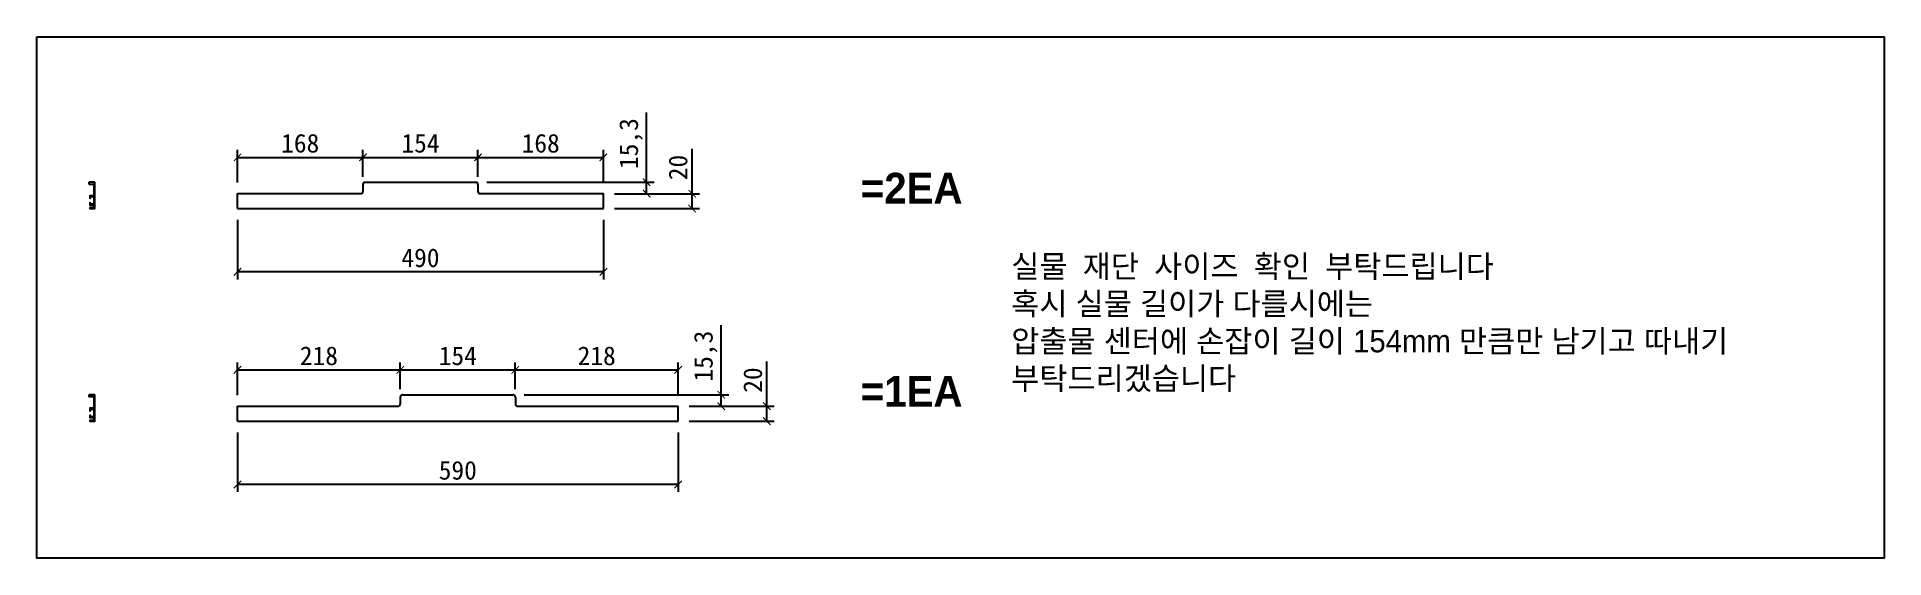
# Model space of a CAD drawing. Header units: millimetres. Extents: x -44117 to 256353, y -2095463 to 65325.
# Drawn here: x 111420 to 113893, y -149022 to -148325 of the extents above; entities that cross this region are included whole.
import ezdxf

# ---------------------------------------------------------------- set-up
doc = ezdxf.new("R2010")
doc.units = ezdxf.units.MM
doc.header["$LTSCALE"] = 10
doc.dimstyles.new('ISO-25', dxfattribs={"dimtxt": 2.5, "dimasz": 2.5, "dimexe": 1, "dimexo": 1, "dimtad": 1, "dimtxsty": 'Standard', "dimblk": 'ARCHTICK', "dimcen": 2.5, "dimadec": 0, "dimazin": 0, "dimtfac": 1, "dimtmove": 0, "dimatfit": 3, "dimfxl": 0, "dimarcsym": 0})

msp = doc.modelspace()

# ---------------------------------------------------------------- texts
at = {"attachment_point": 1}
for s, width, gutter_width, heights, insert, char_height in [('{\\fGulim|b1|i0|c129|p50;=2EA}', 2645.8558546, 10, [1247.94849], (112522.80405, -148506.20968), 41.16), ('{\\f굴림|b0|i0|c129|p50;실물} {\\f굴림|b0|i0|c129|p50;재단} {\\f굴림|b0|i0|c129|p50;사이즈} {\\f굴림|b0|i0|c129|p50;확인} {\\f굴림|b0|i0|c129|p50;부탁드립니다\\P혹시 실물 길이가 다를시에는\\P압출물 센터에 손잡이 길이 154mm 만큼만 남기고 따내기\\P부탁드리겠습니다}', 15380.2432985, 150, [-188.18908], (112724.27941, -148616.36253), 30), ('{\\f굴림|b0|i0|c129|p50;실물} {\\f굴림|b0|i0|c129|p50;재단} {\\f굴림|b0|i0|c129|p50;사이즈} {\\f굴림|b0|i0|c129|p50;확인} {\\f굴림|b0|i0|c129|p50;부탁드립니다\\P혹시 실물 길이가 다를시에는\\P압출물 센터에 손잡이 길이 154mm 만큼만 남기고 따내기\\P부탁드리겠습니다}', 15380.2432985, 150, [-188.18908], (112724.27941, -148616.36253), 30), ('{\\fGulim|b1|i0|c129|p50;=1EA}', 2645.8558546, 10, [1247.94849], (112522.80405, -148777.89563), 41.16)]:
    msp.add_mtext_dynamic_manual_height_columns(s, width=width, gutter_width=gutter_width, heights=heights, dxfattribs=dict(at, insert=insert, char_height=char_height))

# ---------------------------------------------------------------- blocks, each defined once
blk = doc.blocks.new('_ArchTick')
at = {"color": 0, "linetype": 'ByBlock', "const_width": 0.15}
blk.add_lwpolyline([(-0.5, -0.5), (0.5, 0.5)], dxfattribs=at)
blk = doc.blocks.new('*D2807')
at = {"color": 0, "lineweight": -2}
for p, q in [((111856.2, -148506.9), (111856.2, -148475.6)), ((111856.2, -148485.6), (112010.2, -148485.6)), ((112010.2, -148506.9), (112010.2, -148475.6))]:
    blk.add_line(p, q, dxfattribs=at)
at = {"layer": 'Defpoints', "color": 0}
for p in [(112010.2, -148485.6), (111856.2, -148521.9), (112010.2, -148521.9)]:
    blk.add_point(p, dxfattribs=at)
at = {"color": 0, "lineweight": -2, "xscale": 10, "yscale": 10, "zscale": 10, "rotation": 180}
blk.add_blockref('_ArchTick', (111856.2, -148485.6), dxfattribs=at)
at = {"color": 0, "lineweight": -2, "xscale": 10, "yscale": 10, "zscale": 10}
blk.add_blockref('_ArchTick', (112010.2, -148485.6), dxfattribs=at)
at = {"color": 0, "insert": (111933.2, -148466.9), "char_height": 25, "attachment_point": 5}
blk.add_mtext('154', dxfattribs=at)
blk = doc.blocks.new('*D2808')
at = {"color": 0, "lineweight": -2}
for p, q in [((111688.2, -148569.2), (111688.2, -148648.8)), ((112178.2, -148569.2), (112178.2, -148648.8)), ((112178.2, -148638.8), (111688.2, -148638.8))]:
    blk.add_line(p, q, dxfattribs=at)
at = {"layer": 'Defpoints', "color": 0}
for p in [(111688.2, -148554.2), (112178.2, -148554.2), (111688.2, -148638.8)]:
    blk.add_point(p, dxfattribs=at)
at = {"color": 0, "lineweight": -2, "xscale": 10, "yscale": 10, "zscale": 10, "rotation": 180}
blk.add_blockref('_ArchTick', (111688.2, -148638.8), dxfattribs=at)
at = {"color": 0, "lineweight": -2, "xscale": 10, "yscale": 10, "zscale": 10}
blk.add_blockref('_ArchTick', (112178.2, -148638.8), dxfattribs=at)
at = {"color": 0, "insert": (111933.2, -148620.1), "char_height": 25, "attachment_point": 5}
blk.add_mtext('490', dxfattribs=at)
blk = doc.blocks.new('*D2809')
at = {"color": 0, "lineweight": -2}
for p, q in [((112236, -148518.9), (112236, -148425.5)), ((112022.2, -148518.9), (112246, -148518.9)), ((112236, -148534.2), (112236, -148518.9)), ((112193.2, -148534.2), (112246, -148534.2))]:
    blk.add_line(p, q, dxfattribs=at)
at = {"layer": 'Defpoints', "color": 0}
for p in [(112007.2, -148518.9), (112236, -148518.9), (112178.2, -148534.2)]:
    blk.add_point(p, dxfattribs=at)
at = {"color": 0, "lineweight": -2, "xscale": 10, "yscale": 10, "zscale": 10}
for p, rotation in [((112236, -148518.9), 90), ((112236, -148534.2), 270)]:
    blk.add_blockref('_ArchTick', p, dxfattribs=dict(at, rotation=rotation))
at = {"color": 0, "insert": (112215.2, -148467.2), "char_height": 25, "attachment_point": 5, "rotation": 90}
blk.add_mtext('15,3', dxfattribs=at)
blk = doc.blocks.new('*D2810')
at = {"color": 0, "lineweight": -2}
for p, q in [((112297, -148534.2), (112297, -148474.2)), ((112193.2, -148534.2), (112307, -148534.2)), ((112297, -148554.2), (112297, -148534.2)), ((112193.2, -148554.2), (112307, -148554.2))]:
    blk.add_line(p, q, dxfattribs=at)
at = {"layer": 'Defpoints', "color": 0}
for p in [(112178.2, -148534.2), (112297, -148534.2), (112178.2, -148554.2)]:
    blk.add_point(p, dxfattribs=at)
at = {"color": 0, "lineweight": -2, "xscale": 10, "yscale": 10, "zscale": 10}
for p, rotation in [((112297, -148534.2), 90), ((112297, -148554.2), 270)]:
    blk.add_blockref('_ArchTick', p, dxfattribs=dict(at, rotation=rotation))
at = {"color": 0, "insert": (112278.3, -148499.2), "char_height": 25, "attachment_point": 5, "rotation": 90}
blk.add_mtext('20', dxfattribs=at)
blk = doc.blocks.new('*D2811')
at = {"color": 0, "lineweight": -2}
for p, q in [((111688.2, -148519.2), (111688.2, -148475.6)), ((111688.2, -148485.6), (111856.2, -148485.6)), ((111856.2, -148511.5), (111856.2, -148475.6))]:
    blk.add_line(p, q, dxfattribs=at)
at = {"layer": 'Defpoints', "color": 0}
for p in [(111856.2, -148485.6), (111688.2, -148534.2), (111856.2, -148526.5)]:
    blk.add_point(p, dxfattribs=at)
at = {"color": 0, "lineweight": -2, "xscale": 10, "yscale": 10, "zscale": 10, "rotation": 180}
blk.add_blockref('_ArchTick', (111688.2, -148485.6), dxfattribs=at)
at = {"color": 0, "lineweight": -2, "xscale": 10, "yscale": 10, "zscale": 10}
blk.add_blockref('_ArchTick', (111856.2, -148485.6), dxfattribs=at)
at = {"color": 0, "insert": (111772.2, -148466.9), "char_height": 25, "attachment_point": 5}
blk.add_mtext('168', dxfattribs=at)
blk = doc.blocks.new('*D2812')
at = {"color": 0, "lineweight": -2}
for p, q in [((112010.2, -148511.5), (112010.2, -148475.6)), ((112010.2, -148485.6), (112178.2, -148485.6)), ((112178.2, -148519.2), (112178.2, -148475.6))]:
    blk.add_line(p, q, dxfattribs=at)
at = {"layer": 'Defpoints', "color": 0}
for p in [(112178.2, -148485.6), (112010.2, -148526.5), (112178.2, -148534.2)]:
    blk.add_point(p, dxfattribs=at)
at = {"color": 0, "lineweight": -2, "xscale": 10, "yscale": 10, "zscale": 10, "rotation": 180}
blk.add_blockref('_ArchTick', (112010.2, -148485.6), dxfattribs=at)
at = {"color": 0, "lineweight": -2, "xscale": 10, "yscale": 10, "zscale": 10}
blk.add_blockref('_ArchTick', (112178.2, -148485.6), dxfattribs=at)
at = {"color": 0, "insert": (112094.2, -148466.9), "char_height": 25, "attachment_point": 5}
blk.add_mtext('168', dxfattribs=at)
blk = doc.blocks.new('*D2813')
at = {"color": 0, "lineweight": -2}
for p, q in [((111856.2, -148506.9), (111856.2, -148475.6)), ((111856.2, -148485.6), (112010.2, -148485.6)), ((112010.2, -148506.9), (112010.2, -148475.6))]:
    blk.add_line(p, q, dxfattribs=at)
at = {"layer": 'Defpoints', "color": 0}
for p in [(112010.2, -148485.6), (111856.2, -148521.9), (112010.2, -148521.9)]:
    blk.add_point(p, dxfattribs=at)
at = {"color": 0, "lineweight": -2, "xscale": 10, "yscale": 10, "zscale": 10, "rotation": 180}
blk.add_blockref('_ArchTick', (111856.2, -148485.6), dxfattribs=at)
at = {"color": 0, "lineweight": -2, "xscale": 10, "yscale": 10, "zscale": 10}
blk.add_blockref('_ArchTick', (112010.2, -148485.6), dxfattribs=at)
at = {"color": 0, "insert": (111933.2, -148466.9), "char_height": 25, "attachment_point": 5}
blk.add_mtext('154', dxfattribs=at)
blk = doc.blocks.new('*D2814')
at = {"color": 0, "lineweight": -2}
for p, q in [((111688.2, -148569.2), (111688.2, -148648.8)), ((112178.2, -148569.2), (112178.2, -148648.8)), ((112178.2, -148638.8), (111688.2, -148638.8))]:
    blk.add_line(p, q, dxfattribs=at)
at = {"layer": 'Defpoints', "color": 0}
for p in [(111688.2, -148554.2), (112178.2, -148554.2), (111688.2, -148638.8)]:
    blk.add_point(p, dxfattribs=at)
at = {"color": 0, "lineweight": -2, "xscale": 10, "yscale": 10, "zscale": 10, "rotation": 180}
blk.add_blockref('_ArchTick', (111688.2, -148638.8), dxfattribs=at)
at = {"color": 0, "lineweight": -2, "xscale": 10, "yscale": 10, "zscale": 10}
blk.add_blockref('_ArchTick', (112178.2, -148638.8), dxfattribs=at)
at = {"color": 0, "insert": (111933.2, -148620.1), "char_height": 25, "attachment_point": 5}
blk.add_mtext('490', dxfattribs=at)
blk = doc.blocks.new('*D2815')
at = {"color": 0, "lineweight": -2}
for p, q in [((112236, -148518.9), (112236, -148425.5)), ((112022.2, -148518.9), (112246, -148518.9)), ((112236, -148534.2), (112236, -148518.9)), ((112193.2, -148534.2), (112246, -148534.2))]:
    blk.add_line(p, q, dxfattribs=at)
at = {"layer": 'Defpoints', "color": 0}
for p in [(112007.2, -148518.9), (112236, -148518.9), (112178.2, -148534.2)]:
    blk.add_point(p, dxfattribs=at)
at = {"color": 0, "lineweight": -2, "xscale": 10, "yscale": 10, "zscale": 10}
for p, rotation in [((112236, -148518.9), 90), ((112236, -148534.2), 270)]:
    blk.add_blockref('_ArchTick', p, dxfattribs=dict(at, rotation=rotation))
at = {"color": 0, "insert": (112215.2, -148467.2), "char_height": 25, "attachment_point": 5, "rotation": 90}
blk.add_mtext('15,3', dxfattribs=at)
blk = doc.blocks.new('*D2816')
at = {"color": 0, "lineweight": -2}
for p, q in [((112297, -148534.2), (112297, -148474.2)), ((112193.2, -148534.2), (112307, -148534.2)), ((112297, -148554.2), (112297, -148534.2)), ((112193.2, -148554.2), (112307, -148554.2))]:
    blk.add_line(p, q, dxfattribs=at)
at = {"layer": 'Defpoints', "color": 0}
for p in [(112178.2, -148534.2), (112297, -148534.2), (112178.2, -148554.2)]:
    blk.add_point(p, dxfattribs=at)
at = {"color": 0, "lineweight": -2, "xscale": 10, "yscale": 10, "zscale": 10}
for p, rotation in [((112297, -148534.2), 90), ((112297, -148554.2), 270)]:
    blk.add_blockref('_ArchTick', p, dxfattribs=dict(at, rotation=rotation))
at = {"color": 0, "insert": (112278.3, -148499.2), "char_height": 25, "attachment_point": 5, "rotation": 90}
blk.add_mtext('20', dxfattribs=at)
blk = doc.blocks.new('*D2817')
at = {"color": 0, "lineweight": -2}
for p, q in [((111688.2, -148519.2), (111688.2, -148475.6)), ((111688.2, -148485.6), (111856.2, -148485.6)), ((111856.2, -148511.5), (111856.2, -148475.6))]:
    blk.add_line(p, q, dxfattribs=at)
at = {"layer": 'Defpoints', "color": 0}
for p in [(111856.2, -148485.6), (111688.2, -148534.2), (111856.2, -148526.5)]:
    blk.add_point(p, dxfattribs=at)
at = {"color": 0, "lineweight": -2, "xscale": 10, "yscale": 10, "zscale": 10, "rotation": 180}
blk.add_blockref('_ArchTick', (111688.2, -148485.6), dxfattribs=at)
at = {"color": 0, "lineweight": -2, "xscale": 10, "yscale": 10, "zscale": 10}
blk.add_blockref('_ArchTick', (111856.2, -148485.6), dxfattribs=at)
at = {"color": 0, "insert": (111772.2, -148466.9), "char_height": 25, "attachment_point": 5}
blk.add_mtext('168', dxfattribs=at)
blk = doc.blocks.new('*D2818')
at = {"color": 0, "lineweight": -2}
for p, q in [((112010.2, -148511.5), (112010.2, -148475.6)), ((112010.2, -148485.6), (112178.2, -148485.6)), ((112178.2, -148519.2), (112178.2, -148475.6))]:
    blk.add_line(p, q, dxfattribs=at)
at = {"layer": 'Defpoints', "color": 0}
for p in [(112178.2, -148485.6), (112010.2, -148526.5), (112178.2, -148534.2)]:
    blk.add_point(p, dxfattribs=at)
at = {"color": 0, "lineweight": -2, "xscale": 10, "yscale": 10, "zscale": 10, "rotation": 180}
blk.add_blockref('_ArchTick', (112010.2, -148485.6), dxfattribs=at)
at = {"color": 0, "lineweight": -2, "xscale": 10, "yscale": 10, "zscale": 10}
blk.add_blockref('_ArchTick', (112178.2, -148485.6), dxfattribs=at)
at = {"color": 0, "insert": (112094.2, -148466.9), "char_height": 25, "attachment_point": 5}
blk.add_mtext('168', dxfattribs=at)
blk = doc.blocks.new('*D2845')
at = {"color": 0, "lineweight": -2}
for p, q in [((111906.2, -148791.2), (111906.2, -148759.9)), ((111906.2, -148769.9), (112060.2, -148769.9)), ((112060.2, -148791.2), (112060.2, -148759.9))]:
    blk.add_line(p, q, dxfattribs=at)
at = {"layer": 'Defpoints', "color": 0}
for p in [(112060.2, -148769.9), (111906.2, -148806.2), (112060.2, -148806.2)]:
    blk.add_point(p, dxfattribs=at)
at = {"color": 0, "lineweight": -2, "xscale": 10, "yscale": 10, "zscale": 10, "rotation": 180}
blk.add_blockref('_ArchTick', (111906.2, -148769.9), dxfattribs=at)
at = {"color": 0, "lineweight": -2, "xscale": 10, "yscale": 10, "zscale": 10}
blk.add_blockref('_ArchTick', (112060.2, -148769.9), dxfattribs=at)
at = {"color": 0, "insert": (111983.2, -148751.2), "char_height": 25, "attachment_point": 5}
blk.add_mtext('154', dxfattribs=at)
blk = doc.blocks.new('*D2846')
at = {"color": 0, "lineweight": -2}
for p, q in [((111688.2, -148853.5), (111688.2, -148933.2)), ((112278.2, -148853.5), (112278.2, -148933.2)), ((112278.2, -148923.2), (111688.2, -148923.2))]:
    blk.add_line(p, q, dxfattribs=at)
at = {"layer": 'Defpoints', "color": 0}
for p in [(111688.2, -148838.5), (112278.2, -148838.5), (111688.2, -148923.2)]:
    blk.add_point(p, dxfattribs=at)
at = {"color": 0, "lineweight": -2, "xscale": 10, "yscale": 10, "zscale": 10, "rotation": 180}
blk.add_blockref('_ArchTick', (111688.2, -148923.2), dxfattribs=at)
at = {"color": 0, "lineweight": -2, "xscale": 10, "yscale": 10, "zscale": 10}
blk.add_blockref('_ArchTick', (112278.2, -148923.2), dxfattribs=at)
at = {"color": 0, "insert": (111983.2, -148904.4), "char_height": 25, "attachment_point": 5}
blk.add_mtext('590', dxfattribs=at)
blk = doc.blocks.new('*D2847')
at = {"color": 0, "lineweight": -2}
for p, q in [((112336, -148803.2), (112336, -148709.9)), ((112072.2, -148803.2), (112346, -148803.2)), ((112293.2, -148818.5), (112346, -148818.5)), ((112336, -148818.5), (112336, -148803.2))]:
    blk.add_line(p, q, dxfattribs=at)
at = {"layer": 'Defpoints', "color": 0}
for p in [(112057.2, -148803.2), (112278.2, -148818.5), (112336, -148803.2)]:
    blk.add_point(p, dxfattribs=at)
at = {"color": 0, "lineweight": -2, "xscale": 10, "yscale": 10, "zscale": 10}
for p, rotation in [((112336, -148803.2), 90), ((112336, -148818.5), 270)]:
    blk.add_blockref('_ArchTick', p, dxfattribs=dict(at, rotation=rotation))
at = {"color": 0, "insert": (112315.2, -148751.5), "char_height": 25, "attachment_point": 5, "rotation": 90}
blk.add_mtext('15,3', dxfattribs=at)
blk = doc.blocks.new('*D2848')
at = {"color": 0, "lineweight": -2}
for p, q in [((112397, -148818.5), (112397, -148758.5)), ((112293.2, -148818.5), (112407, -148818.5)), ((112397, -148838.5), (112397, -148818.5)), ((112293.2, -148838.5), (112407, -148838.5))]:
    blk.add_line(p, q, dxfattribs=at)
at = {"layer": 'Defpoints', "color": 0}
for p in [(112278.2, -148818.5), (112397, -148818.5), (112278.2, -148838.5)]:
    blk.add_point(p, dxfattribs=at)
at = {"color": 0, "lineweight": -2, "xscale": 10, "yscale": 10, "zscale": 10}
for p, rotation in [((112397, -148818.5), 90), ((112397, -148838.5), 270)]:
    blk.add_blockref('_ArchTick', p, dxfattribs=dict(at, rotation=rotation))
at = {"color": 0, "insert": (112378.3, -148783.5), "char_height": 25, "attachment_point": 5, "rotation": 90}
blk.add_mtext('20', dxfattribs=at)
blk = doc.blocks.new('*D2849')
at = {"color": 0, "lineweight": -2}
for p, q in [((111688.2, -148803.5), (111688.2, -148759.9)), ((111688.2, -148769.9), (111906.2, -148769.9)), ((111906.2, -148795.9), (111906.2, -148759.9))]:
    blk.add_line(p, q, dxfattribs=at)
at = {"layer": 'Defpoints', "color": 0}
for p in [(111906.2, -148769.9), (111688.2, -148818.5), (111906.2, -148810.9)]:
    blk.add_point(p, dxfattribs=at)
at = {"color": 0, "lineweight": -2, "xscale": 10, "yscale": 10, "zscale": 10, "rotation": 180}
blk.add_blockref('_ArchTick', (111688.2, -148769.9), dxfattribs=at)
at = {"color": 0, "lineweight": -2, "xscale": 10, "yscale": 10, "zscale": 10}
blk.add_blockref('_ArchTick', (111906.2, -148769.9), dxfattribs=at)
at = {"color": 0, "insert": (111797.2, -148751.2), "char_height": 25, "attachment_point": 5}
blk.add_mtext('218', dxfattribs=at)
blk = doc.blocks.new('*D2850')
at = {"color": 0, "lineweight": -2}
for p, q in [((112060.2, -148795.9), (112060.2, -148759.9)), ((112060.2, -148769.9), (112278.2, -148769.9)), ((112278.2, -148803.5), (112278.2, -148759.9))]:
    blk.add_line(p, q, dxfattribs=at)
at = {"layer": 'Defpoints', "color": 0}
for p in [(112278.2, -148769.9), (112060.2, -148810.9), (112278.2, -148818.5)]:
    blk.add_point(p, dxfattribs=at)
at = {"color": 0, "lineweight": -2, "xscale": 10, "yscale": 10, "zscale": 10, "rotation": 180}
blk.add_blockref('_ArchTick', (112060.2, -148769.9), dxfattribs=at)
at = {"color": 0, "lineweight": -2, "xscale": 10, "yscale": 10, "zscale": 10}
blk.add_blockref('_ArchTick', (112278.2, -148769.9), dxfattribs=at)
at = {"color": 0, "insert": (112169.2, -148751.2), "char_height": 25, "attachment_point": 5}
blk.add_mtext('218', dxfattribs=at)
blk = doc.blocks.new('*D2851')
at = {"color": 0, "lineweight": -2}
for p, q in [((111906.2, -148791.2), (111906.2, -148759.9)), ((111906.2, -148769.9), (112060.2, -148769.9)), ((112060.2, -148791.2), (112060.2, -148759.9))]:
    blk.add_line(p, q, dxfattribs=at)
at = {"layer": 'Defpoints', "color": 0}
for p in [(112060.2, -148769.9), (111906.2, -148806.2), (112060.2, -148806.2)]:
    blk.add_point(p, dxfattribs=at)
at = {"color": 0, "lineweight": -2, "xscale": 10, "yscale": 10, "zscale": 10, "rotation": 180}
blk.add_blockref('_ArchTick', (111906.2, -148769.9), dxfattribs=at)
at = {"color": 0, "lineweight": -2, "xscale": 10, "yscale": 10, "zscale": 10}
blk.add_blockref('_ArchTick', (112060.2, -148769.9), dxfattribs=at)
at = {"color": 0, "insert": (111983.2, -148751.2), "char_height": 25, "attachment_point": 5}
blk.add_mtext('154', dxfattribs=at)
blk = doc.blocks.new('*D2852')
at = {"color": 0, "lineweight": -2}
for p, q in [((111688.2, -148853.5), (111688.2, -148933.2)), ((112278.2, -148853.5), (112278.2, -148933.2)), ((112278.2, -148923.2), (111688.2, -148923.2))]:
    blk.add_line(p, q, dxfattribs=at)
at = {"layer": 'Defpoints', "color": 0}
for p in [(111688.2, -148838.5), (112278.2, -148838.5), (111688.2, -148923.2)]:
    blk.add_point(p, dxfattribs=at)
at = {"color": 0, "lineweight": -2, "xscale": 10, "yscale": 10, "zscale": 10, "rotation": 180}
blk.add_blockref('_ArchTick', (111688.2, -148923.2), dxfattribs=at)
at = {"color": 0, "lineweight": -2, "xscale": 10, "yscale": 10, "zscale": 10}
blk.add_blockref('_ArchTick', (112278.2, -148923.2), dxfattribs=at)
at = {"color": 0, "insert": (111983.2, -148904.4), "char_height": 25, "attachment_point": 5}
blk.add_mtext('590', dxfattribs=at)
blk = doc.blocks.new('*D2853')
at = {"color": 0, "lineweight": -2}
for p, q in [((112336, -148803.2), (112336, -148709.9)), ((112072.2, -148803.2), (112346, -148803.2)), ((112293.2, -148818.5), (112346, -148818.5)), ((112336, -148818.5), (112336, -148803.2))]:
    blk.add_line(p, q, dxfattribs=at)
at = {"layer": 'Defpoints', "color": 0}
for p in [(112057.2, -148803.2), (112278.2, -148818.5), (112336, -148803.2)]:
    blk.add_point(p, dxfattribs=at)
at = {"color": 0, "lineweight": -2, "xscale": 10, "yscale": 10, "zscale": 10}
for p, rotation in [((112336, -148803.2), 90), ((112336, -148818.5), 270)]:
    blk.add_blockref('_ArchTick', p, dxfattribs=dict(at, rotation=rotation))
at = {"color": 0, "insert": (112315.2, -148751.5), "char_height": 25, "attachment_point": 5, "rotation": 90}
blk.add_mtext('15,3', dxfattribs=at)
blk = doc.blocks.new('*D2854')
at = {"color": 0, "lineweight": -2}
for p, q in [((112397, -148818.5), (112397, -148758.5)), ((112293.2, -148818.5), (112407, -148818.5)), ((112397, -148838.5), (112397, -148818.5)), ((112293.2, -148838.5), (112407, -148838.5))]:
    blk.add_line(p, q, dxfattribs=at)
at = {"layer": 'Defpoints', "color": 0}
for p in [(112278.2, -148818.5), (112397, -148818.5), (112278.2, -148838.5)]:
    blk.add_point(p, dxfattribs=at)
at = {"color": 0, "lineweight": -2, "xscale": 10, "yscale": 10, "zscale": 10}
for p, rotation in [((112397, -148818.5), 90), ((112397, -148838.5), 270)]:
    blk.add_blockref('_ArchTick', p, dxfattribs=dict(at, rotation=rotation))
at = {"color": 0, "insert": (112378.3, -148783.5), "char_height": 25, "attachment_point": 5, "rotation": 90}
blk.add_mtext('20', dxfattribs=at)
blk = doc.blocks.new('*D2855')
at = {"color": 0, "lineweight": -2}
for p, q in [((111688.2, -148803.5), (111688.2, -148759.9)), ((111688.2, -148769.9), (111906.2, -148769.9)), ((111906.2, -148795.9), (111906.2, -148759.9))]:
    blk.add_line(p, q, dxfattribs=at)
at = {"layer": 'Defpoints', "color": 0}
for p in [(111906.2, -148769.9), (111688.2, -148818.5), (111906.2, -148810.9)]:
    blk.add_point(p, dxfattribs=at)
at = {"color": 0, "lineweight": -2, "xscale": 10, "yscale": 10, "zscale": 10, "rotation": 180}
blk.add_blockref('_ArchTick', (111688.2, -148769.9), dxfattribs=at)
at = {"color": 0, "lineweight": -2, "xscale": 10, "yscale": 10, "zscale": 10}
blk.add_blockref('_ArchTick', (111906.2, -148769.9), dxfattribs=at)
at = {"color": 0, "insert": (111797.2, -148751.2), "char_height": 25, "attachment_point": 5}
blk.add_mtext('218', dxfattribs=at)
blk = doc.blocks.new('*D2856')
at = {"color": 0, "lineweight": -2}
for p, q in [((112060.2, -148795.9), (112060.2, -148759.9)), ((112060.2, -148769.9), (112278.2, -148769.9)), ((112278.2, -148803.5), (112278.2, -148759.9))]:
    blk.add_line(p, q, dxfattribs=at)
at = {"layer": 'Defpoints', "color": 0}
for p in [(112278.2, -148769.9), (112060.2, -148810.9), (112278.2, -148818.5)]:
    blk.add_point(p, dxfattribs=at)
at = {"color": 0, "lineweight": -2, "xscale": 10, "yscale": 10, "zscale": 10, "rotation": 180}
blk.add_blockref('_ArchTick', (112060.2, -148769.9), dxfattribs=at)
at = {"color": 0, "lineweight": -2, "xscale": 10, "yscale": 10, "zscale": 10}
blk.add_blockref('_ArchTick', (112278.2, -148769.9), dxfattribs=at)
at = {"color": 0, "insert": (112169.2, -148751.2), "char_height": 25, "attachment_point": 5}
blk.add_mtext('218', dxfattribs=at)

# ---------------------------------------------------------------- dimensions: what is measured, and where the dimension line sits
for base, p1, p2, picture, middle in [((112236.04869, -148518.8787), (112178.24239, -148534.1787), (112007.24239, -148518.8787), '*D2809', (112215.21536, -148467.21203)), ((112236.04869, -148518.8787), (112178.24239, -148534.1787), (112007.24239, -148518.8787), '*D2815', (112215.21536, -148467.21203)), ((112297.04542, -148534.1787), (112178.24239, -148554.1787), (112178.24239, -148534.1787), '*D2810', (112278.29542, -148499.1787)), ((112297.04542, -148534.1787), (112178.24239, -148554.1787), (112178.24239, -148534.1787), '*D2816', (112278.29542, -148499.1787)), ((112336.04869, -148803.2012), (112278.24239, -148818.5012), (112057.24239, -148803.2012), '*D2847', (112315.21536, -148751.53453)), ((112336.04869, -148803.2012), (112278.24239, -148818.5012), (112057.24239, -148803.2012), '*D2853', (112315.21536, -148751.53453)), ((112397.04542, -148818.5012), (112278.24239, -148838.5012), (112278.24239, -148818.5012), '*D2848', (112378.29542, -148783.5012)), ((112397.04542, -148818.5012), (112278.24239, -148838.5012), (112278.24239, -148818.5012), '*D2854', (112378.29542, -148783.5012))]:
    dim = msp.add_linear_dim(base=base, p1=p1, p2=p2, angle=90, dimstyle='ISO-25', override={"dimscale": 10, "dimasz": 1, "dimexo": 1.5})
    dim.commit()
    dim.dimension.update_dxf_attribs({"geometry": picture, "text_midpoint": middle})
for base, p1, p2, picture, middle in [((111856.24239, -148485.62163), (111688.24239, -148534.1787), (111856.24239, -148526.5287), '*D2811', (111772.24239, -148466.87163)), ((111856.24239, -148485.62163), (111688.24239, -148534.1787), (111856.24239, -148526.5287), '*D2817', (111772.24239, -148466.87163)), ((112010.24239, -148485.62163), (111856.24239, -148521.8787), (112010.24239, -148521.8787), '*D2807', (111933.24239, -148466.87163)), ((112010.24239, -148485.62163), (111856.24239, -148521.8787), (112010.24239, -148521.8787), '*D2813', (111933.24239, -148466.87163)), ((112178.24239, -148485.62163), (112010.24239, -148526.5287), (112178.24239, -148534.1787), '*D2812', (112094.24239, -148466.87163)), ((112178.24239, -148485.62163), (112010.24239, -148526.5287), (112178.24239, -148534.1787), '*D2818', (112094.24239, -148466.87163)), ((111688.24239, -148638.83102), (112178.24239, -148554.1787), (111688.24239, -148554.1787), '*D2808', (111933.24239, -148620.08102)), ((111688.24239, -148638.83102), (112178.24239, -148554.1787), (111688.24239, -148554.1787), '*D2814', (111933.24239, -148620.08102)), ((111906.24239, -148769.94413), (111688.24239, -148818.5012), (111906.24239, -148810.8512), '*D2849', (111797.24239, -148751.19413)), ((111906.24239, -148769.94413), (111688.24239, -148818.5012), (111906.24239, -148810.8512), '*D2855', (111797.24239, -148751.19413)), ((112060.24239, -148769.94413), (111906.24239, -148806.2012), (112060.24239, -148806.2012), '*D2845', (111983.24239, -148751.19413)), ((112060.24239, -148769.94413), (111906.24239, -148806.2012), (112060.24239, -148806.2012), '*D2851', (111983.24239, -148751.19413)), ((112278.24239, -148769.94413), (112060.24239, -148810.8512), (112278.24239, -148818.5012), '*D2850', (112169.24239, -148751.19413)), ((112278.24239, -148769.94413), (112060.24239, -148810.8512), (112278.24239, -148818.5012), '*D2856', (112169.24239, -148751.19413)), ((111688.24239, -148923.15352), (112278.24239, -148838.5012), (111688.24239, -148838.5012), '*D2846', (111983.24239, -148904.40352)), ((111688.24239, -148923.15352), (112278.24239, -148838.5012), (111688.24239, -148838.5012), '*D2852', (111983.24239, -148904.40352))]:
    dim = msp.add_linear_dim(base=base, p1=p1, p2=p2, dimstyle='ISO-25', override={"dimscale": 10, "dimasz": 1, "dimexo": 1.5})
    dim.commit()
    dim.dimension.update_dxf_attribs({"geometry": picture, "text_midpoint": middle})

# ---------------------------------------------------------------- linework, layer by layer
for p, q in [((111856.24239, -148521.8787), (111856.24239, -148531.1787)), ((111856.24239, -148521.8787), (111856.24239, -148531.1787)), ((111859.24239, -148518.8787), (112007.24239, -148518.8787)), ((111859.24239, -148518.8787), (112007.24239, -148518.8787)), ((112010.24239, -148521.8787), (112010.24239, -148531.1787)), ((112010.24239, -148521.8787), (112010.24239, -148531.1787)), ((111688.24239, -148554.1787), (111688.24239, -148534.1787)), ((111688.24239, -148534.1787), (111853.24239, -148534.1787)), ((111688.24239, -148554.1787), (111688.24239, -148534.1787)), ((111688.24239, -148534.1787), (111853.24239, -148534.1787)), ((112013.24239, -148534.1787), (112178.24239, -148534.1787)), ((112013.24239, -148534.1787), (112178.24239, -148534.1787)), ((112178.24239, -148554.1787), (112178.24239, -148534.1787)), ((112178.24239, -148554.1787), (112178.24239, -148534.1787)), ((111688.24239, -148554.1787), (112178.24239, -148554.1787)), ((111688.24239, -148554.1787), (112178.24239, -148554.1787)), ((111688.24239, -148838.5012), (111688.24239, -148818.5012)), ((111688.24239, -148818.5012), (111903.24239, -148818.5012)), ((111688.24239, -148838.5012), (111688.24239, -148818.5012)), ((111688.24239, -148818.5012), (111903.24239, -148818.5012)), ((111906.24239, -148806.2012), (111906.24239, -148815.5012)), ((111906.24239, -148806.2012), (111906.24239, -148815.5012)), ((111909.24239, -148803.2012), (112057.24239, -148803.2012)), ((111909.24239, -148803.2012), (112057.24239, -148803.2012)), ((112060.24239, -148806.2012), (112060.24239, -148815.5012)), ((112060.24239, -148806.2012), (112060.24239, -148815.5012)), ((112063.24239, -148818.5012), (112278.24239, -148818.5012)), ((112063.24239, -148818.5012), (112278.24239, -148818.5012)), ((112278.24239, -148838.5012), (112278.24239, -148818.5012)), ((112278.24239, -148838.5012), (112278.24239, -148818.5012)), ((111688.24239, -148838.5012), (112278.24239, -148838.5012)), ((111688.24239, -148838.5012), (112278.24239, -148838.5012))]:
    msp.add_line(p, q)
msp.add_lwpolyline([(111419.65932, -148324.60028), (113892.99627, -148324.60028), (113892.99627, -149021.53714), (111419.65932, -149021.53714)], close=True)
msp.add_lwpolyline([(111419.65932, -148324.60028), (113892.99627, -148324.60028), (113892.99627, -149021.53714), (111419.65932, -149021.53714)], close=True)
for points in [[(111490.85018, -148554.1787), (111496.95094, -148554.1787, 0.4142135624), (111497.25094, -148553.8787), (111497.25094, -148519.3787, 0.4142135624), (111496.75094, -148518.8787), (111489.75094, -148518.8787, 0.4142135624), (111489.25094, -148519.3787), (111489.25094, -148520.8787, 0.4142135624), (111489.75094, -148521.3787), (111495.35094, -148521.3787, -0.4142135624), (111495.85094, -148521.8787), (111495.85094, -148536.8787), (111490.65094, -148536.8787, 0.4142135624), (111490.35094, -148537.1787), (111490.35094, -148539.7787, 0.4142135624), (111490.85094, -148540.2787), (111491.05094, -148540.2787, 0.4142135624), (111491.55094, -148539.7787), (111491.55094, -148538.0787), (111496.05094, -148538.0787), (111496.05094, -148548.2787), (111491.55094, -148548.2787), (111491.55094, -148546.8787, 0.4142135624), (111491.05094, -148546.3787), (111490.85094, -148546.3787, 0.4142135624), (111490.35094, -148546.8787), (111490.35094, -148549.1787, 0.4142135624), (111490.65094, -148549.4787), (111496.05094, -148549.4787), (111496.05094, -148553.1787), (111490.65113, -148553.1787, 0.4142135624), (111490.35094, -148553.47889), (111490.35094, -148553.67901, 0.4151036141), (111490.85126, -148554.1787)], [(111490.85018, -148554.1787), (111496.95094, -148554.1787, 0.4142135624), (111497.25094, -148553.8787), (111497.25094, -148519.3787, 0.4142135624), (111496.75094, -148518.8787), (111489.75094, -148518.8787, 0.4142135624), (111489.25094, -148519.3787), (111489.25094, -148520.8787, 0.4142135624), (111489.75094, -148521.3787), (111495.35094, -148521.3787, -0.4142135624), (111495.85094, -148521.8787), (111495.85094, -148536.8787), (111490.65094, -148536.8787, 0.4142135624), (111490.35094, -148537.1787), (111490.35094, -148539.7787, 0.4142135624), (111490.85094, -148540.2787), (111491.05094, -148540.2787, 0.4142135624), (111491.55094, -148539.7787), (111491.55094, -148538.0787), (111496.05094, -148538.0787), (111496.05094, -148548.2787), (111491.55094, -148548.2787), (111491.55094, -148546.8787, 0.4142135624), (111491.05094, -148546.3787), (111490.85094, -148546.3787, 0.4142135624), (111490.35094, -148546.8787), (111490.35094, -148549.1787, 0.4142135624), (111490.65094, -148549.4787), (111496.05094, -148549.4787), (111496.05094, -148553.1787), (111490.65113, -148553.1787, 0.4142135624), (111490.35094, -148553.47889), (111490.35094, -148553.67901, 0.4151036141), (111490.85126, -148554.1787)], [(111490.85018, -148838.5012), (111496.95094, -148838.5012, 0.4142135624), (111497.25094, -148838.2012), (111497.25094, -148803.7012, 0.4142135624), (111496.75094, -148803.2012), (111489.75094, -148803.2012, 0.4142135624), (111489.25094, -148803.7012), (111489.25094, -148805.2012, 0.4142135624), (111489.75094, -148805.7012), (111495.35094, -148805.7012, -0.4142135624), (111495.85094, -148806.2012), (111495.85094, -148821.2012), (111490.65094, -148821.2012, 0.4142135624), (111490.35094, -148821.5012), (111490.35094, -148824.1012, 0.4142135624), (111490.85094, -148824.6012), (111491.05094, -148824.6012, 0.4142135624), (111491.55094, -148824.1012), (111491.55094, -148822.4012), (111496.05094, -148822.4012), (111496.05094, -148832.6012), (111491.55094, -148832.6012), (111491.55094, -148831.2012, 0.4142135624), (111491.05094, -148830.7012), (111490.85094, -148830.7012, 0.4142135624), (111490.35094, -148831.2012), (111490.35094, -148833.5012, 0.4142135624), (111490.65094, -148833.8012), (111496.05094, -148833.8012), (111496.05094, -148837.5012), (111490.65113, -148837.5012, 0.4142135624), (111490.35094, -148837.80139), (111490.35094, -148838.00151, 0.4151036141), (111490.85126, -148838.5012)], [(111490.85018, -148838.5012), (111496.95094, -148838.5012, 0.4142135624), (111497.25094, -148838.2012), (111497.25094, -148803.7012, 0.4142135624), (111496.75094, -148803.2012), (111489.75094, -148803.2012, 0.4142135624), (111489.25094, -148803.7012), (111489.25094, -148805.2012, 0.4142135624), (111489.75094, -148805.7012), (111495.35094, -148805.7012, -0.4142135624), (111495.85094, -148806.2012), (111495.85094, -148821.2012), (111490.65094, -148821.2012, 0.4142135624), (111490.35094, -148821.5012), (111490.35094, -148824.1012, 0.4142135624), (111490.85094, -148824.6012), (111491.05094, -148824.6012, 0.4142135624), (111491.55094, -148824.1012), (111491.55094, -148822.4012), (111496.05094, -148822.4012), (111496.05094, -148832.6012), (111491.55094, -148832.6012), (111491.55094, -148831.2012, 0.4142135624), (111491.05094, -148830.7012), (111490.85094, -148830.7012, 0.4142135624), (111490.35094, -148831.2012), (111490.35094, -148833.5012, 0.4142135624), (111490.65094, -148833.8012), (111496.05094, -148833.8012), (111496.05094, -148837.5012), (111490.65113, -148837.5012, 0.4142135624), (111490.35094, -148837.80139), (111490.35094, -148838.00151, 0.4151036141), (111490.85126, -148838.5012)]]:
    msp.add_lwpolyline(points, format="xyb")
for centre, start, end in [((111859.24239, -148521.8787), 90, 180), ((111859.24239, -148521.8787), 90, 180), ((112007.24239, -148521.8787), 360, 90), ((112007.24239, -148521.8787), 360, 90), ((111853.24239, -148531.1787), 270, 0), ((111853.24239, -148531.1787), 270, 0), ((112013.24239, -148531.1787), 180, 270), ((112013.24239, -148531.1787), 180, 270), ((111903.24239, -148815.5012), 270, 0), ((111903.24239, -148815.5012), 270, 0), ((111909.24239, -148806.2012), 90, 180), ((111909.24239, -148806.2012), 90, 180), ((112057.24239, -148806.2012), 360, 90), ((112057.24239, -148806.2012), 360, 90), ((112063.24239, -148815.5012), 180, 270), ((112063.24239, -148815.5012), 180, 270)]:
    msp.add_arc(centre, 3, start, end)

msp.set_redraw_order([(e.dxf.handle, doc.entitydb.next_handle()) for e in msp.query("TEXT MTEXT ATTDEF DIMENSION ARC_DIMENSION")])  # texts and dimensions are drawn at this point

doc.saveas('drawing.dxf')
